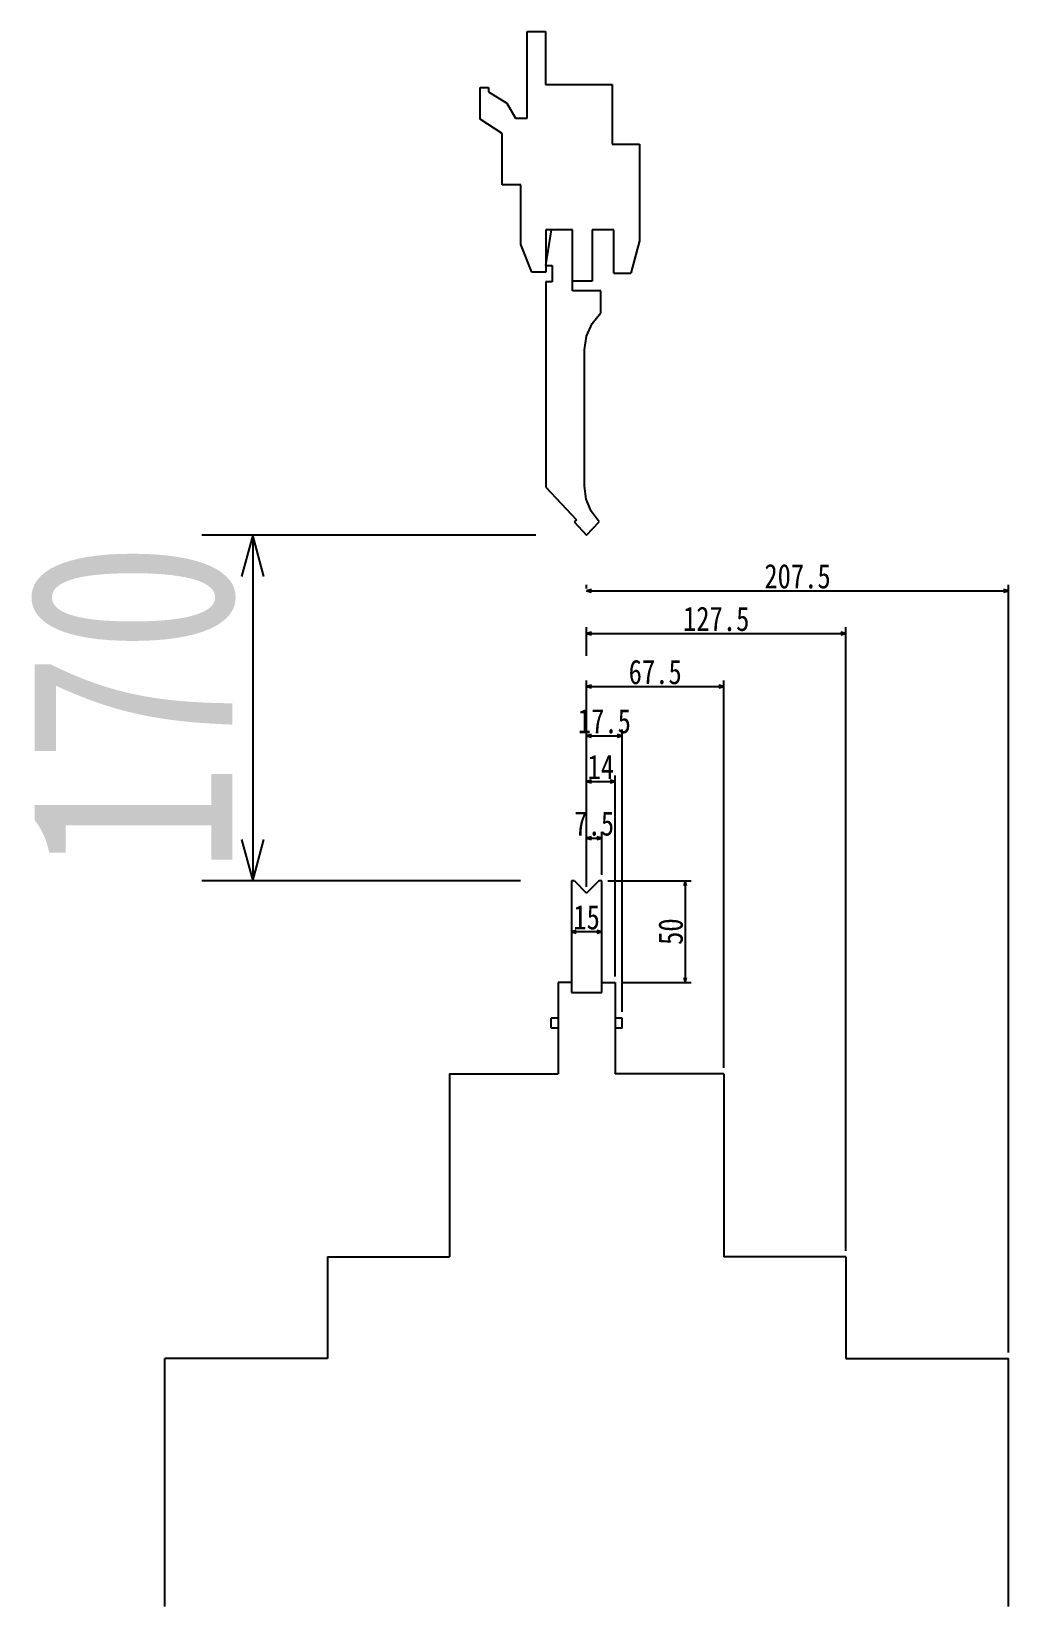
# Model space of a CAD drawing. Extents: x 11 to 8207, y 0 to 4114.
# Drawn here: x 11 to 492, y 3340 to 4114 of the extents above; entities that cross this region are included whole.
import ezdxf
from ezdxf.enums import TextEntityAlignment as Align

# ---------------------------------------------------------------- set-up
doc = ezdxf.new("R2010")
doc.units = 0
doc.layers.get('0').update_dxf_attribs({"linetype": 'CONTINUOUS'})
doc.styles.add('GOTHIC', font='ＭＳ ゴシック')

msp = doc.modelspace()

# ---------------------------------------------------------------- texts
at = {"color": 1, "style": 'GOTHIC', "width": 0.8}
msp.add_text('170', height=100, rotation=90, dxfattribs=at).set_placement((110, 3781.444428), align=Align.CENTER)
at = {"color": 4, "style": 'GOTHIC', "width": 0.8}
for s, p in [('207.5', (387.977848, 3840.282614)), ('127.5', (347.977848, 3819.333656)), ('67.5', (317.977848, 3793.191839)), ('17.5', (292.977848, 3769.017985)), ('14', (291.227848, 3746.462575)), ('7.5', (287.977848, 3718.678209)), ('15', (284.227848, 3672.548185))]:
    msp.add_text(s, height=12, dxfattribs=at).set_placement(p, align=Align.CENTER)
msp.add_text('50', height=12, rotation=90, dxfattribs=at).set_placement((331.525607, 3671.444428), align=Align.CENTER)

# ---------------------------------------------------------------- linework, layer by layer
at = {"color": 2, "linetype": 'CONTINUOUS'}
for p, q in [((254.930543, 4071.478377), (254.930543, 4114.166831)), ((254.930543, 4114.166831), (264.036848, 4114.166831)), ((264.036848, 4114.166831), (264.036848, 4088.09431)), ((231.947157, 4071.116612), (231.947157, 4086.661204)), ((231.947157, 4086.661204), (235.926572, 4086.661204)), ((235.926572, 4086.661204), (235.926572, 4084.501919)), ((235.926572, 4084.501919), (245.027225, 4078.84934)), ((264.036848, 4088.09431), (296.847199, 4088.09431)), ((296.847199, 4088.09431), (296.847199, 4058.751408)), ((245.027225, 4078.84934), (249.323185, 4071.478377)), ((242.672925, 4063.937837), (231.947157, 4071.116612)), ((249.323185, 4071.478377), (254.930543, 4071.478377)), ((242.672925, 4038.780327), (242.672925, 4063.937837)), ((296.847199, 4058.751408), (310.244629, 4058.751408)), ((310.244629, 4058.751408), (310.244629, 4011.256065)), ((251.861899, 4038.780327), (242.672925, 4038.780327)), ((251.861899, 4009.443441), (251.861899, 4038.780327)), ((277.227848, 4016.537428), (264.226916, 4016.537428)), ((264.226916, 4016.537428), (264.226916, 3995.877252)), ((277.227848, 3991.425846), (277.227848, 4016.537428)), ((297.681705, 4016.537428), (287.049204, 4016.537428)), ((287.049204, 4016.537428), (287.049204, 3991.425846)), ((297.681705, 3995.295036), (297.681705, 4016.537428)), ((257.231849, 3995.877252), (251.861899, 4009.443441)), ((310.244629, 4011.256065), (306.023604, 3995.295036)), ((264.226916, 3995.877252), (257.231849, 3995.877252)), ((287.049204, 3991.425846), (277.227848, 3991.425846)), ((297.681705, 3995.295036), (306.023604, 3995.295036)), ((278.227848, 3696.444428), (276.727848, 3696.444428)), ((276.727848, 3696.444428), (276.727848, 3641.444428)), ((278.227848, 3696.444428), (284.227848, 3690.444428)), ((290.227848, 3696.444428), (284.227848, 3690.444428)), ((291.727848, 3696.444428), (290.227848, 3696.444428)), ((291.727848, 3646.444428), (291.727848, 3696.444428)), ((276.727848, 3646.444428), (270.227848, 3646.444428)), ((270.227848, 3646.444428), (270.227848, 3601.444428)), ((276.727848, 3641.444428), (291.727848, 3641.444428)), ((291.727848, 3646.444428), (298.227848, 3646.444428)), ((291.727848, 3641.444428), (291.727848, 3646.444428)), ((298.227848, 3646.444428), (298.227848, 3601.444428)), ((266.727848, 3623.944428), (266.727848, 3628.944428)), ((270.227848, 3628.944428), (266.727848, 3628.944428)), ((301.727848, 3628.944428), (298.227848, 3628.944428)), ((301.727848, 3623.944428), (301.727848, 3628.944428)), ((270.227848, 3623.944428), (266.727848, 3623.944428)), ((301.727848, 3623.944428), (298.227848, 3623.944428)), ((216.727848, 3601.444428), (270.227848, 3601.444428)), ((216.727848, 3601.444428), (216.727848, 3511.444428)), ((351.727848, 3601.444428), (298.227848, 3601.444428)), ((351.727848, 3601.444428), (351.727848, 3511.444428)), ((156.727848, 3511.444428), (216.727848, 3511.444428)), ((156.727848, 3511.444428), (156.727848, 3461.444428)), ((411.727848, 3511.444428), (351.727848, 3511.444428)), ((411.727848, 3511.444428), (411.727848, 3461.444428)), ((76.727848, 3339.521318), (76.727848, 3461.444428)), ((156.727848, 3461.444428), (76.727848, 3461.444428)), ((411.727848, 3461.444428), (491.727848, 3461.444428)), ((491.727848, 3339.521318), (491.727848, 3461.444428))]:
    msp.add_line(p, q, dxfattribs=at)
at = {"color": 3, "linetype": 'CONTINUOUS'}
for p, q in [((266.841848, 4016.537428), (264.069848, 3999.037428)), ((277.227848, 4016.537428), (266.841848, 4016.537428)), ((277.227848, 3986.537428), (277.227848, 4016.537428)), ((264.069848, 3999.037428), (267.227848, 3999.037428)), ((267.227848, 3999.037428), (267.227848, 3991.037428)), ((267.227848, 3991.037428), (264.227848, 3991.037428)), ((264.227848, 3991.037428), (264.227848, 3890.090428)), ((291.227848, 3986.537428), (277.227848, 3986.537428)), ((291.227848, 3975.867428), (291.227848, 3986.537428)), ((286.896848, 3970.576428), (291.227848, 3975.867428)), ((284.162848, 3964.310428), (286.896848, 3970.576428)), ((283.227848, 3957.537428), (284.162848, 3964.310428)), ((283.227848, 3890.537428), (283.227848, 3957.537428)), ((264.227848, 3890.090428), (279.187848, 3874.049428)), ((284.058848, 3884.146428), (283.227848, 3890.537428)), ((286.493848, 3878.181428), (284.058848, 3884.146428)), ((279.187848, 3874.049428), (278.090848, 3873.026428)), ((290.374848, 3873.036428), (286.493848, 3878.181428)), ((278.090848, 3873.026428), (284.227848, 3866.444428)), ((284.227848, 3866.444428), (290.374848, 3873.036428))]:
    msp.add_line(p, q, dxfattribs=at)
at = {"color": 1, "linetype": 'CONTINUOUS'}
for p, q in [((259.227848, 3866.444428), (95, 3866.444428)), ((120, 3866.444428), (114.5648, 3846.159986)), ((125.4352, 3846.159986), (120, 3866.444428)), ((120, 3866.444428), (120, 3696.444428)), ((114.5648, 3716.728871), (120, 3696.444428)), ((120, 3696.444428), (125.4352, 3716.728871)), ((251.727848, 3696.444428), (95, 3696.444428))]:
    msp.add_line(p, q, dxfattribs=at)
at = {"color": 4, "linetype": 'CONTINUOUS'}
for p, q in [((284.227848, 3840.270028), (284.227848, 3842.082614)), ((286.661981, 3839.734838), (284.227848, 3839.082614)), ((284.227848, 3839.082614), (286.661981, 3838.43039)), ((284.227848, 3839.082614), (491.727848, 3839.082614)), ((491.727848, 3839.082614), (489.293715, 3839.734838)), ((489.293715, 3838.43039), (491.727848, 3839.082614)), ((491.727848, 3464.444428), (491.727848, 3842.082614)), ((284.227848, 3807.1271), (284.227848, 3821.133656)), ((411.727848, 3514.444428), (411.727848, 3821.133656)), ((286.661981, 3818.78588), (284.227848, 3818.133656)), ((284.227848, 3818.133656), (286.661981, 3817.481432)), ((284.227848, 3818.133656), (411.727848, 3818.133656)), ((411.727848, 3818.133656), (409.293715, 3818.78588)), ((409.293715, 3817.481432), (411.727848, 3818.133656)), ((284.227848, 3770.817985), (284.227848, 3794.991839)), ((286.661981, 3792.644063), (284.227848, 3791.991839)), ((284.227848, 3791.991839), (286.661981, 3791.339615)), ((284.227848, 3791.991839), (351.727848, 3791.991839)), ((351.727848, 3791.991839), (349.293715, 3792.644063)), ((349.293715, 3791.339615), (351.727848, 3791.991839)), ((351.727848, 3604.444428), (351.727848, 3794.991839)), ((284.227848, 3748.262575), (284.227848, 3770.817985)), ((286.661981, 3768.470209), (284.227848, 3767.817985)), ((284.227848, 3767.817985), (286.661981, 3767.165761)), ((284.227848, 3767.817985), (301.727848, 3767.817985)), ((301.727848, 3767.817985), (299.293715, 3768.470209)), ((299.293715, 3767.165761), (301.727848, 3767.817985)), ((301.727848, 3631.944428), (301.727848, 3770.817985)), ((284.227848, 3720.478209), (284.227848, 3748.262575)), ((286.661981, 3745.914799), (284.227848, 3745.262575)), ((284.227848, 3745.262575), (286.661981, 3744.610351)), ((284.227848, 3745.262575), (298.227848, 3745.262575)), ((298.227848, 3745.262575), (295.793715, 3745.914799)), ((295.793715, 3744.610351), (298.227848, 3745.262575)), ((298.227848, 3649.444428), (298.227848, 3748.262575)), ((284.227848, 3693.444428), (284.227848, 3720.478209)), ((291.727848, 3699.444428), (291.727848, 3720.478209)), ((286.661981, 3718.130433), (284.227848, 3717.478209)), ((284.227848, 3717.478209), (286.661981, 3716.825985)), ((284.227848, 3717.478209), (291.727848, 3717.478209)), ((291.727848, 3717.478209), (289.293715, 3718.130433)), ((289.293715, 3716.825985), (291.727848, 3717.478209)), ((294.727848, 3696.444428), (335.725607, 3696.444428)), ((332.725607, 3696.444428), (332.073383, 3694.010295)), ((333.377831, 3694.010295), (332.725607, 3696.444428)), ((332.725607, 3696.444428), (332.725607, 3646.444428)), ((279.161981, 3672.000409), (276.727848, 3671.348185)), ((291.727848, 3671.348185), (289.293715, 3672.000409)), ((276.727848, 3671.348185), (279.161981, 3670.695961)), ((291.727848, 3671.348185), (276.727848, 3671.348185)), ((289.293715, 3670.695961), (291.727848, 3671.348185)), ((332.073383, 3648.878561), (332.725607, 3646.444428)), ((332.725607, 3646.444428), (333.377831, 3648.878561)), ((301.227848, 3646.444428), (335.725607, 3646.444428))]:
    msp.add_line(p, q, dxfattribs=at)

msp.set_redraw_order([(e.dxf.handle, doc.entitydb.next_handle()) for e in msp.query("TEXT MTEXT ATTDEF DIMENSION ARC_DIMENSION")])  # texts and dimensions are drawn at this point

doc.saveas('drawing.dxf')
